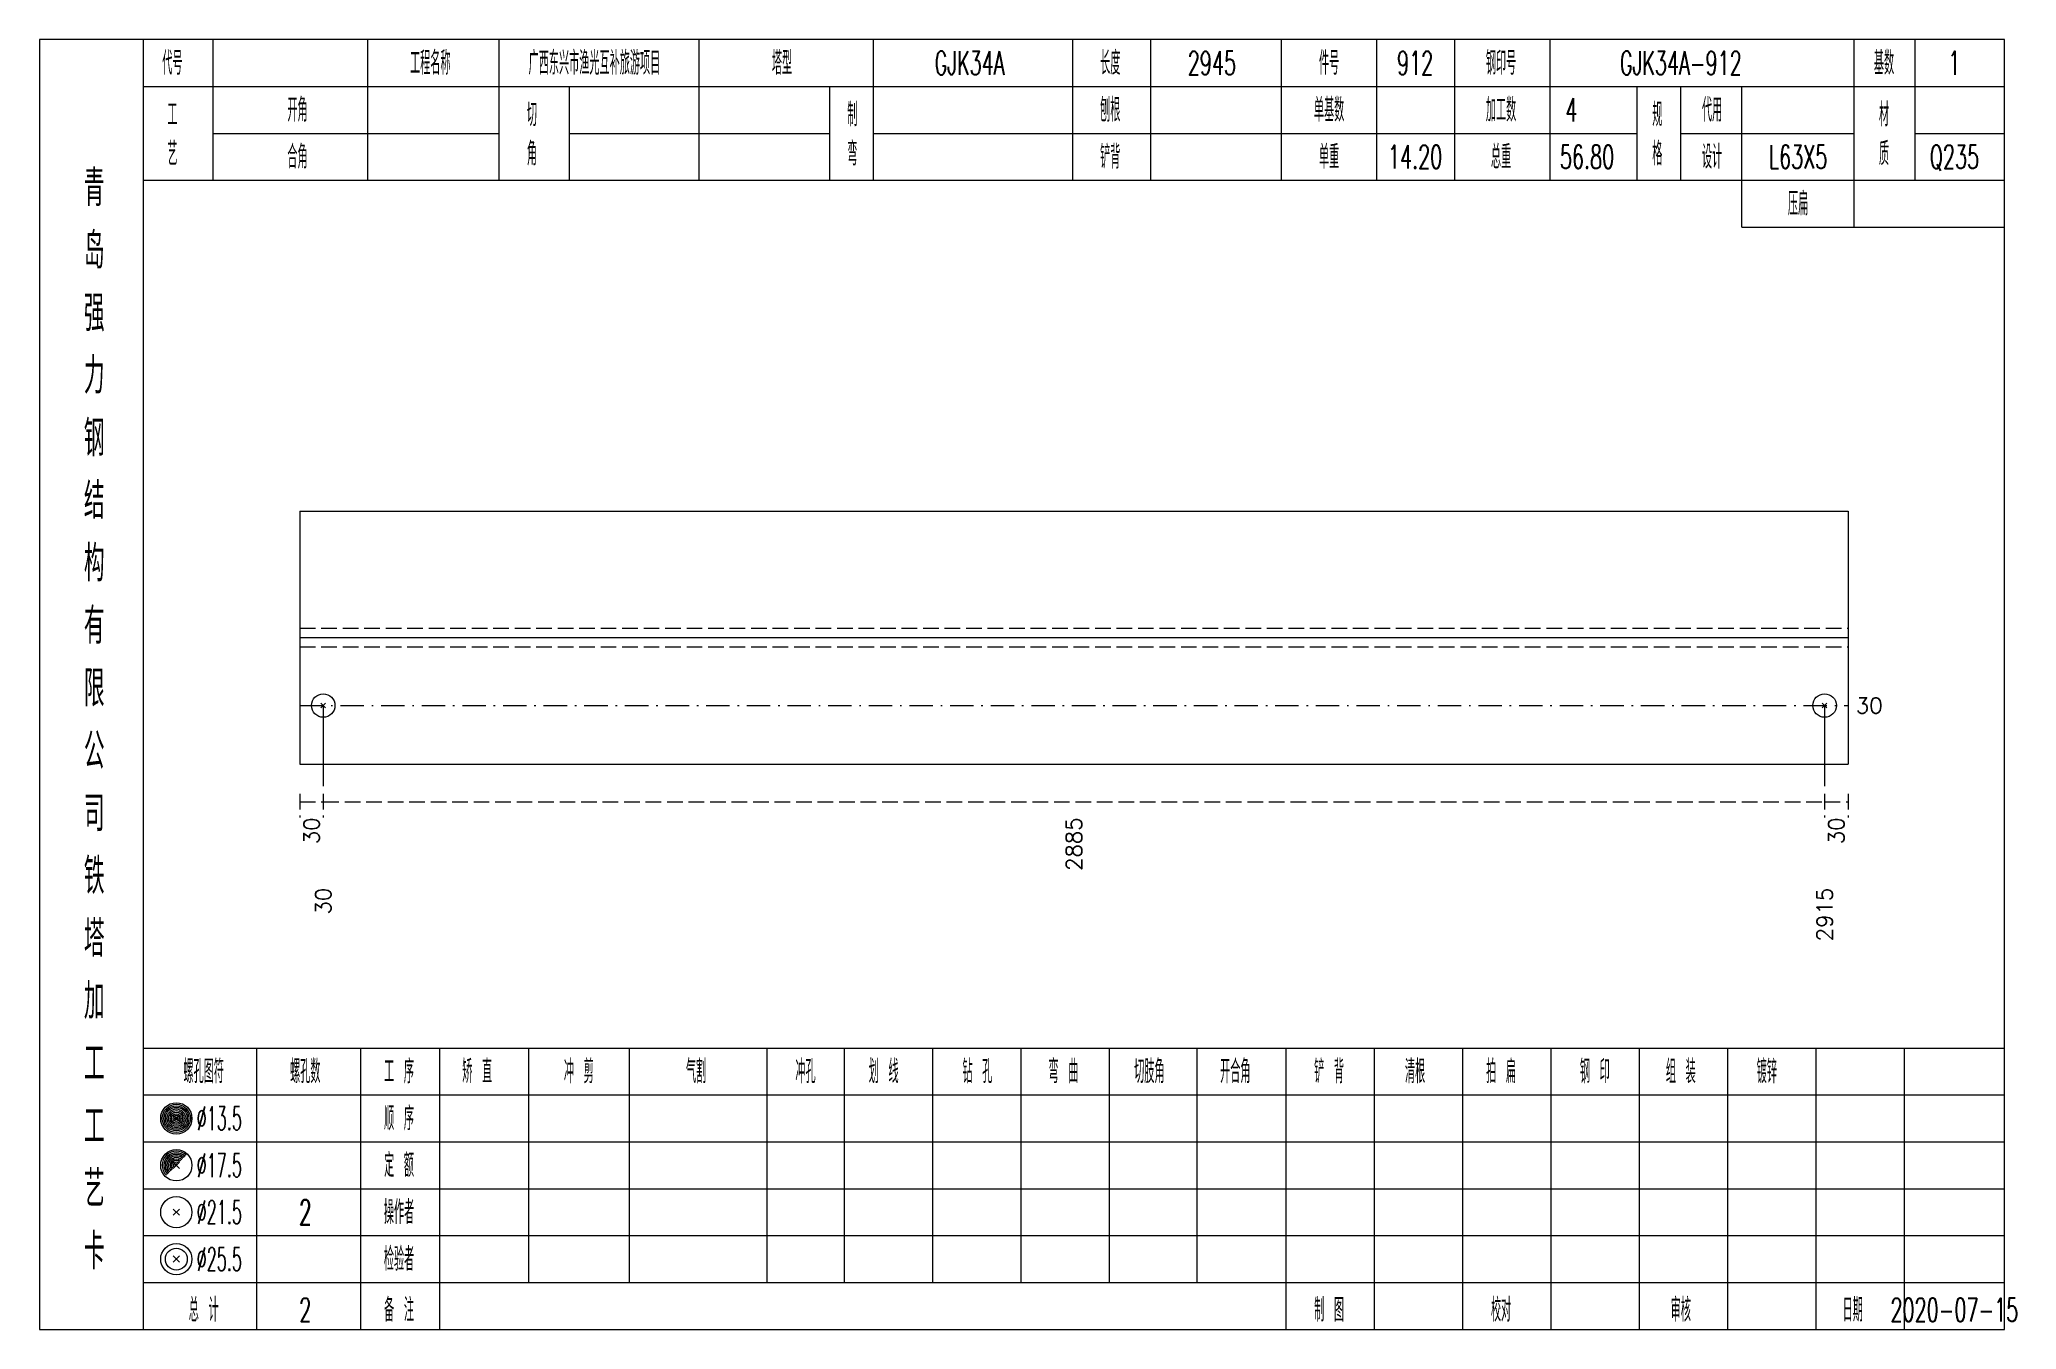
# Model space of a CAD drawing. Extents: x 0 to 2606, y -377 to 6479.
# Drawn here: x 784.2 to 1037.1, y 2450 to 2615 of the extents above; entities that cross this region are included whole.
import ezdxf
from ezdxf.enums import TextEntityAlignment as Align

# ---------------------------------------------------------------- set-up
doc = ezdxf.new("R2010")
doc.units = 0
doc.header["$MEASUREMENT"] = 0
doc.linetypes.add('一点画线', pattern=[5.2, 3, -1, 0.2, -1])
doc.linetypes.add('虚线', pattern=[2.75, 2, -0.75])
doc.layers.get('0').update_dxf_attribs({"linetype": 'CONTINUOUS', "lineweight": 25})
doc.layers.add('1', color=7, linetype='CONTINUOUS', lineweight=25)
doc.layers.add('4', color=7, linetype='CONTINUOUS', lineweight=25)
doc.styles.get("Standard").update_dxf_attribs({"font": 'simplex.shx', "width": 0.7, "height": 3, "bigfont": 'gbhzfs.shx'})

msp = doc.modelspace()

# ---------------------------------------------------------------- texts
at = {"color": 7, "linetype": 'Continuous', "lineweight": 13}
msp.add_text('30', height=2, dxfattribs=at).set_placement((1016.6, 2529.81), align=Align.MIDDLE_LEFT)
at = {"color": 8, "linetype": 'Continuous', "lineweight": 9}
for s, p in [('30', (819, 2515.5)), ('2885', (916.55, 2515.5)), ('30', (1014.1, 2515.5))]:
    msp.add_text(s, height=2, rotation=90, dxfattribs=at).set_placement(p, align=Align.MIDDLE_RIGHT)
at = {"layer": '1', "color": 7, "linetype": 'Continuous', "lineweight": 13}
for s, p in [('30', (820.5, 2506.5)), ('2915', (1012.6, 2506.5))]:
    msp.add_text(s, height=2, rotation=90, dxfattribs=at).set_placement(p, align=Align.MIDDLE_RIGHT)
at = {"layer": '4', "color": 1, "linetype": 'Continuous', "lineweight": 13}
for s, height, width, p in [('代号', 3, 0.6, (801.2, 2612)), ('工程名称', 3, 0.6, (834.2, 2612)), ('广西东兴市渔光互补旅游项目', 3, 0.6, (855.2, 2612)), ('塔型', 3, 0.6, (879.2, 2612)), ('GJK34A', 3, 0.6, (903.2, 2612)), ('长度', 3, 0.6, (921.2, 2612)), ('2945', 3, 0.6, (934.2, 2612)), ('件号', 3, 0.6, (949.2, 2612)), ('912', 3, 0.6, (960.2, 2612)), ('钢印号', 3, 0.6, (971.2, 2612)), ('GJK34A-912', 3, 0.6, (994.2, 2612)), ('基数', 3, 0.6, (1020.2, 2612)), ('1', 3, 0.6, (1029.2, 2612)), ('工', 3, 0.6, (801.2, 2605.4)), ('开角', 3, 0.6, (817.2, 2606)), ('切', 3, 0.6, (847.2, 2605.4)), ('制', 3, 0.6, (888.2, 2605.4)), ('刨根', 3, 0.6, (921.2, 2606)), ('单基数', 3, 0.6, (949.2, 2606)), ('加工数', 3, 0.6, (971.2, 2606)), ('4', 3, 0.6, (980.2, 2606)), ('规', 3, 0.6, (991.2, 2605.4)), ('代用', 3, 0.6, (998.2, 2606)), ('材', 3, 0.6, (1020.2, 2605.4)), ('艺', 3, 0.6, (801.2, 2600.4)), ('合角', 3, 0.6, (817.2, 2600)), ('角', 3, 0.6, (847.2, 2600.4)), ('弯', 3, 0.6, (888.2, 2600.4)), ('铲背', 3, 0.6, (921.2, 2600)), ('单重', 3, 0.6, (949.2, 2600)), ('14.20', 3, 0.6, (960.2, 2600)), ('总重', 3, 0.6, (971.2, 2600)), ('56.80', 3, 0.6, (982.2, 2600)), ('格', 3, 0.6, (991.2, 2600.4)), ('设计', 3, 0.6, (998.2, 2600)), ('L63X5', 3, 0.6, (1009.2, 2600)), ('质', 3, 0.6, (1020.2, 2600.4)), ('Q235', 3, 0.6, (1029.2, 2600)), ('青', 4.6, 0.8, (791.2, 2596)), ('压扁', 3, 0.6, (1009.2, 2594)), ('岛', 4.6, 0.8, (791.2, 2588)), ('强', 4.6, 0.8, (791.2, 2580)), ('力', 4.6, 0.8, (791.2, 2572)), ('钢', 4.6, 0.8, (791.2, 2564)), ('结', 4.6, 0.8, (791.2, 2556)), ('构', 4.6, 0.8, (791.2, 2548)), ('有', 4.6, 0.8, (791.2, 2540)), ('限', 4.6, 0.8, (791.2, 2532)), ('公', 4.6, 0.8, (791.2, 2524)), ('司', 4.6, 0.8, (791.2, 2516)), ('铁', 4.6, 0.8, (791.2, 2508)), ('塔', 4.6, 0.8, (791.2, 2500)), ('加', 4.6, 0.8, (791.2, 2492)), ('工', 4.6, 0.8, (791.2, 2484)), ('螺孔图符', 3, 0.6, (805.2, 2483)), ('螺孔数', 3, 0.6, (818.2, 2483)), ('工 序', 3, 0.6, (830.2, 2483)), ('矫 直', 3, 0.6, (840.2, 2483)), ('冲 剪', 3, 0.6, (853.2, 2483)), ('气割', 3, 0.6, (868.2, 2483)), ('冲孔', 3, 0.6, (882.2, 2483)), ('划 线', 3, 0.6, (892.2, 2483)), ('钻 孔', 3, 0.6, (904.2, 2483)), ('弯 曲', 3, 0.6, (915.2, 2483)), ('切肢角', 3, 0.6, (926.2, 2483)), ('开合角', 3, 0.6, (937.2, 2483)), ('铲 背', 3, 0.6, (949.2, 2483)), ('清根', 3, 0.6, (960.2, 2483)), ('拍 扁', 3, 0.6, (971.2, 2483)), ('钢 印', 3, 0.6, (983.2, 2483)), ('组 装', 3, 0.6, (994.2, 2483)), ('镀锌', 3, 0.6, (1005.2, 2483)), ('工', 4.6, 0.8, (791.2, 2476)), ('%%C13.5', 3, 0.5, (807.2, 2477)), ('顺 序', 3, 0.6, (830.2, 2477)), ('%%C17.5', 3, 0.5, (807.2, 2471)), ('定 额', 3, 0.6, (830.2, 2471)), ('艺', 4.6, 0.8, (791.2, 2468)), ('%%C21.5', 3, 0.5, (807.2, 2465)), ('2', 3.2, 0.6, (818.2, 2465)), ('操作者', 3, 0.6, (830.2, 2465)), ('卡', 4.6, 0.8, (791.2, 2460)), ('%%C25.5', 3, 0.5, (807.2, 2459)), ('检验者', 3, 0.6, (830.2, 2459)), ('总 计', 3, 0.6, (805.2, 2452.5)), ('2', 3, 0.6, (818.2, 2452.5)), ('备 注', 3, 0.6, (830.2, 2452.5)), ('制 图', 3, 0.6, (949.2, 2452.5)), ('校对', 3, 0.6, (971.2, 2452.5)), ('审核', 3, 0.6, (994.2, 2452.5)), ('日期', 3, 0.6, (1016.2, 2452.5)), ('2020-07-15', 3, 0.6, (1029.2, 2452.5))]:
    msp.add_text(s, height=height, dxfattribs=dict(at, width=width)).set_placement(p, align=Align.MIDDLE_CENTER)

# ---------------------------------------------------------------- linework, layer by layer
at = {"color": 7, "linetype": 'Continuous', "lineweight": 18}
for p, q in [((817.5, 2554.69), (817.5, 2522.31)), ((817.5, 2554.69), (1015.6, 2554.69)), ((1015.6, 2554.69), (1015.6, 2522.31)), ((817.5, 2538.5), (1015.6, 2538.5))]:
    msp.add_line(p, q, dxfattribs=at)
at = {"color": 1, "linetype": '虚线', "lineweight": 18}
for p, q in [((817.5, 2539.69), (1015.6, 2539.69)), ((817.5, 2537.31), (1015.6, 2537.31))]:
    msp.add_line(p, q, dxfattribs=at)
at = {"color": 3, "linetype": '一点画线', "lineweight": 13}
msp.add_line((817.5, 2529.81), (1015.6, 2529.81), dxfattribs=at)
at = {"color": 7, "linetype": 'Continuous', "lineweight": 13}
for p, q in [((820.5, 2529.81), (820.5, 2519.5)), ((1012.6, 2529.81), (1012.6, 2519.5))]:
    msp.add_line(p, q, dxfattribs=at)
at = {"color": 8, "linetype": '虚线', "lineweight": 9}
for p, q in [((817.5, 2518.5), (817.5, 2515.5)), ((817.5, 2517.5), (820.5, 2517.5)), ((820.5, 2518.5), (820.5, 2515.5)), ((820.5, 2518.5), (820.5, 2515.5)), ((820.5, 2517.5), (1012.6, 2517.5)), ((1012.6, 2518.5), (1012.6, 2515.5)), ((1012.6, 2518.5), (1012.6, 2515.5)), ((1012.6, 2517.5), (1015.6, 2517.5)), ((1015.6, 2518.5), (1015.6, 2515.5))]:
    msp.add_line(p, q, dxfattribs=at)
at = {"layer": '1', "color": 7, "linetype": 'Continuous', "lineweight": 13}
for p, q in [((820.2, 2529.51), (820.8, 2530.11)), ((820.8, 2529.51), (820.2, 2530.11)), ((1012.3, 2529.51), (1012.9, 2530.11)), ((1012.9, 2529.51), (1012.3, 2530.11))]:
    msp.add_line(p, q, dxfattribs=at)
at = {"layer": '1', "color": 7, "linetype": 'Continuous', "lineweight": 18}
msp.add_line((817.5, 2522.31), (1015.6, 2522.31), dxfattribs=at)
at = {"layer": '1', "color": 7, "linetype": 'Continuous', "lineweight": 13}
for centre in [(820.5, 2529.81), (1012.6, 2529.81)]:
    msp.add_circle(centre, 1.5, dxfattribs=at)
at = {"layer": '4', "color": 1, "linetype": 'Continuous', "lineweight": 18}
for p, q in [((797.5, 2450), (797.5, 2615)), ((806.4, 2597), (806.4, 2615)), ((826.2, 2597), (826.2, 2615)), ((843, 2597), (843, 2615)), ((868.6, 2597), (868.6, 2615)), ((890.9, 2597), (890.9, 2615)), ((916.4, 2597), (916.4, 2615)), ((926.4, 2597), (926.4, 2615)), ((943.1, 2597), (943.1, 2615)), ((955.3, 2597), (955.3, 2615)), ((965.3, 2597), (965.3, 2615)), ((977.5, 2597), (977.5, 2615)), ((1016.4, 2591), (1016.4, 2615)), ((1024.2, 2597), (1024.2, 2615)), ((797.5, 2609), (1035.6, 2609)), ((852, 2597), (852, 2609)), ((885.3, 2597), (885.3, 2609)), ((988.6, 2597), (988.6, 2609)), ((994.2, 2597), (994.2, 2609)), ((1002, 2591), (1002, 2609)), ((806.4, 2603), (843, 2603)), ((852, 2603), (885.3, 2603)), ((890.9, 2603), (988.6, 2603)), ((994.2, 2603), (1016.4, 2603)), ((1024.2, 2603), (1035.6, 2603)), ((797.5, 2597), (1035.6, 2597)), ((1002, 2591), (1035.6, 2591)), ((797.5, 2486), (1035.6, 2486)), ((812, 2450), (812, 2486)), ((825.3, 2450), (825.3, 2486)), ((835.4, 2450), (835.4, 2486)), ((846.8, 2456), (846.8, 2486)), ((859.7, 2456), (859.7, 2486)), ((877.3, 2456), (877.3, 2486)), ((887.2, 2456), (887.2, 2486)), ((898.5, 2456), (898.5, 2486)), ((909.8, 2456), (909.8, 2486)), ((921.1, 2456), (921.1, 2486)), ((932.3, 2456), (932.3, 2486)), ((943.7, 2456), (943.7, 2486)), ((955, 2456), (955, 2486)), ((966.3, 2456), (966.3, 2486)), ((977.6, 2456), (977.6, 2486)), ((988.9, 2456), (988.9, 2486)), ((1000.2, 2456), (1000.2, 2486)), ((1011.5, 2456), (1011.5, 2486)), ((1022.8, 2456), (1022.8, 2486)), ((797.5, 2480), (1035.6, 2480)), ((797.5, 2474), (1035.6, 2474)), ((797.5, 2468), (1035.6, 2468)), ((797.5, 2462), (1035.6, 2462)), ((797.5, 2456), (1035.6, 2456)), ((943.7, 2450), (943.7, 2456)), ((955, 2450), (955, 2456)), ((966.3, 2450), (966.3, 2456)), ((977.6, 2450), (977.6, 2456)), ((988.9, 2450), (988.9, 2456)), ((1000.2, 2450), (1000.2, 2456)), ((1011.5, 2450), (1011.5, 2456)), ((1022.8, 2450), (1022.8, 2456))]:
    msp.add_line(p, q, dxfattribs=at)
at = {"layer": '4', "color": 7, "linetype": 'Continuous', "lineweight": 13}
for p, q in [((801.5, 2476.8), (801.9, 2477.2)), ((801.9, 2476.8), (801.5, 2477.2)), ((801.3, 2464.6), (802.1, 2465.4)), ((802.1, 2464.6), (801.3, 2465.4)), ((801.3, 2458.6), (802.1, 2459.4)), ((802.1, 2458.6), (801.3, 2459.4))]:
    msp.add_line(p, q, dxfattribs=at)
at = {"layer": '4', "color": 7, "linetype": 'Continuous', "lineweight": 0}
for p, q in [((801.3, 2470.6), (802.1, 2471.4)), ((801.3, 2471.4), (802.1, 2470.6))]:
    msp.add_line(p, q, dxfattribs=at)
at = {"layer": '4', "color": 1, "linetype": 'Continuous', "lineweight": 18}
msp.add_lwpolyline([(784.2, 2615), (784.2, 2450), (1035.6, 2450), (1035.6, 2615)], close=True, dxfattribs=at)
at = {"layer": '4', "color": 7, "linetype": 'Continuous', "lineweight": 13}
for centre, radius in [((801.7, 2477), 2), ((801.7, 2477), 1.8), ((801.7, 2477), 1.6), ((801.7, 2477), 1.4), ((801.7, 2477), 1.2), ((801.7, 2477), 1), ((801.7, 2477), 0.8), ((801.7, 2477), 0.6), ((801.7, 2477), 0.4), ((801.7, 2477), 0.2), ((801.7, 2471), 2), ((801.7, 2465), 2), ((801.7, 2459), 2), ((801.7, 2459), 1.4)]:
    msp.add_circle(centre, radius, dxfattribs=at)
for radius in [1.8, 1.6, 1.4, 1.2, 1, 0.8, 0.6, 0.4, 0.2]:
    msp.add_arc((801.7, 2471), radius, 45, 225, dxfattribs=at)

msp.set_redraw_order([(e.dxf.handle, doc.entitydb.next_handle()) for e in msp.query("TEXT MTEXT ATTDEF DIMENSION ARC_DIMENSION")])  # texts and dimensions are drawn at this point

doc.saveas('drawing.dxf')
